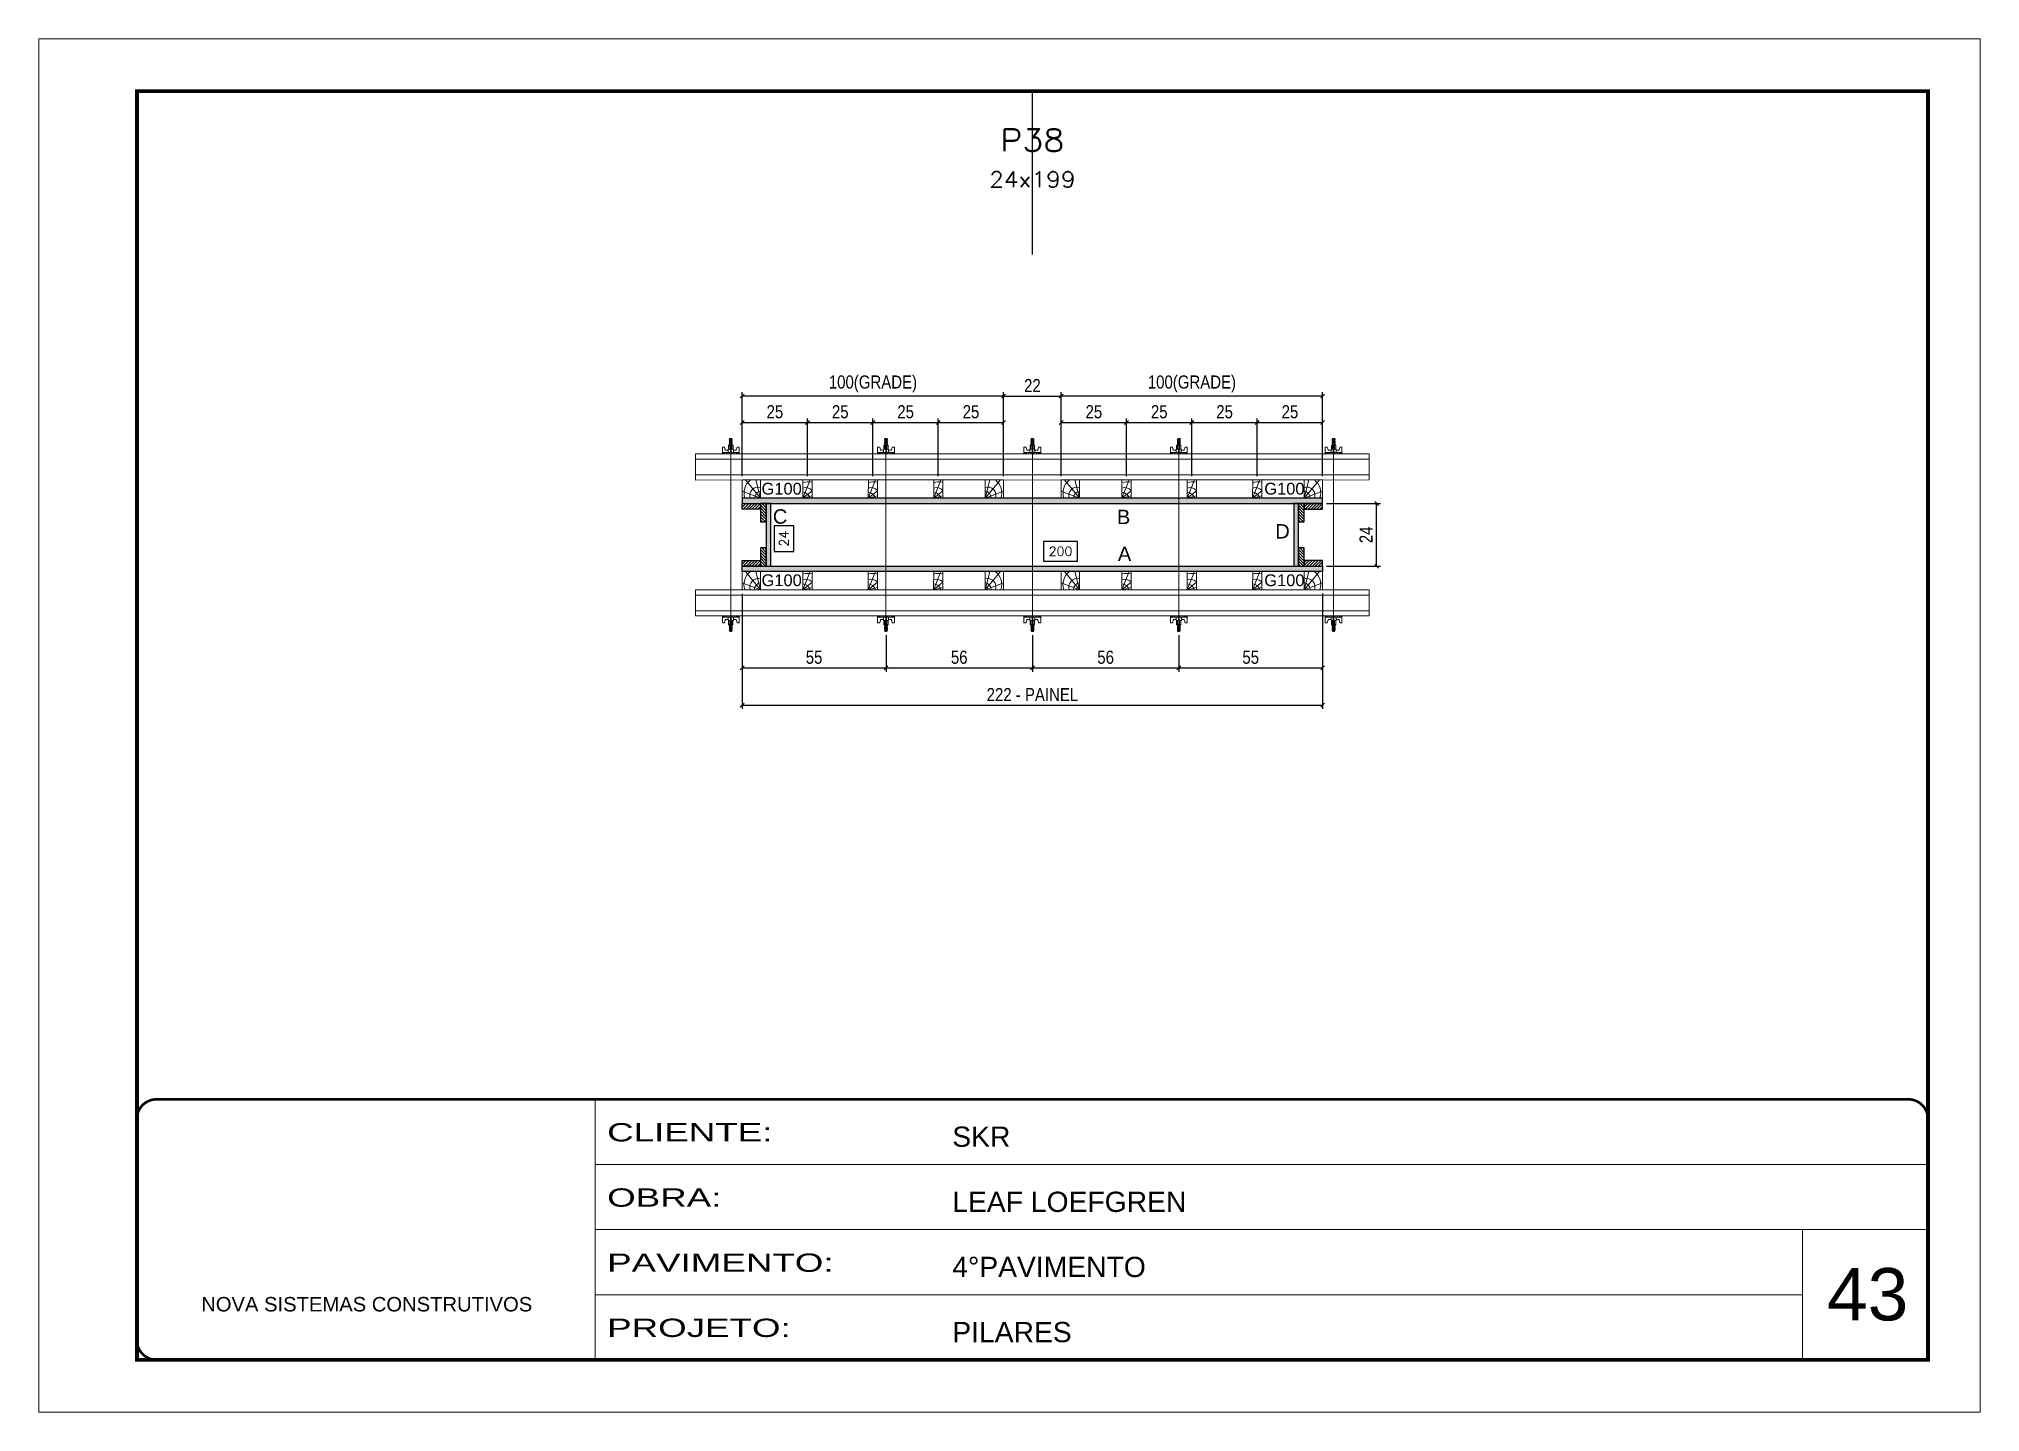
# Model space of a CAD drawing. Extents: x 14400 to 27878, y -21631 to 6985.
# Drawn here: x 17583 to 19068, y -5551 to -4501 of the extents above; entities that cross this region are included whole.
import ezdxf
from ezdxf.enums import TextEntityAlignment as Align

# ---------------------------------------------------------------- set-up
doc = ezdxf.new("R2010")
doc.units = 0
for name, pattern in [('CONTINUO', [0]), ('DASHED', [0.75, 0.5, -0.25]), ('HIDDEN', [0.375, 0.25, -0.125])]:
    doc.linetypes.add(name, pattern=pattern)
for name, color, linetype, lineweight in [('CARIMBO', 255, 'Continuous', 9), ('Folhas', 255, 'Continuous', 9), ('Hachura', 251, 'Continuous', 9), ('Madeira', 126, 'Continuous', 18), ('Perfil Metálico', 224, 'Continuous', 18), ('SARRAFO DE PRESSAO', 251, 'DASHED', 9), ('Texto Seção', 7, 'Continuous', 15)]:
    doc.layers.add(name, color=color, linetype=linetype, lineweight=lineweight)
for name, color, linetype in [('CHAPA', 1, 'Continuous'), ('COTA', 241, 'Continuous'), ('SARRAFO', 251, 'Continuous'), ('Texto de Titulo', 7, 'Continuous'), ('Texto Qtd Sarr', 242, 'Continuous'), ('TEXTO_GERAL', 7, 'Continuous')]:
    doc.layers.add(name, color=color, linetype=linetype)
doc.styles.add('ARIAL', font='arial.ttf')
doc.styles.add('COTA TECNICA 2X', font='techl___.ttf', dxfattribs={"height": 10})
doc.styles.add('ROMANS', font='romans.shx')
doc.styles.add('SANSSERIF', font='sas_____.pfb')
doc.styles.add('Tecnologia', font='')
doc.styles.get('Tecnologia').set_extended_font_data('Forgotten Futurist')
doc.dimstyles.new('SECAO PILAR', dxfattribs={"dimtxt": 10, "dimasz": 3, "dimexe": 3, "dimexo": 3, "dimgap": 3, "dimtad": 1, "dimdec": 1, "dimlfac": 0.5, "dimzin": 12, "dimdsep": 46, "dimtxsty": 'COTA TECNICA 2X', "dimblk1": 'OBLIQUE', "dimblk2": 'OBLIQUE', "dimsah": 1, "dimcen": 0.9, "dimclrd": 256, "dimclre": 256, "dimclrt": 256, "dimadec": 1, "dimazin": 3, "dimtfac": 1, "dimtdec": 1, "dimtmove": 0, "dimatfit": 3, "dimfxl": 1, "dimtolj": 1, "dimtzin": 12, "dimarcsym": 0})
doc.dimstyles.new('SECÇÃO 2', dxfattribs={"dimtxt": 7, "dimasz": 6, "dimexe": 0.18, "dimexo": 2, "dimgap": -4, "dimtad": 3, "dimdec": 1, "dimlfac": 0.5, "dimzin": 12, "dimdsep": 46, "dimtxsty": 'ROMANS', "dimblk": 'ARCHTICK', "dimcen": 0.09, "dimse1": 1, "dimse2": 1, "dimsd1": 1, "dimsd2": 1, "dimclrd": 180, "dimclre": 5, "dimclrt": 1, "dimadec": 0, "dimazin": 3, "dimtfac": 1, "dimtdec": 1, "dimtofl": 0, "dimtmove": 0, "dimatfit": 3, "dimldrblk": 'ARCHTICK', "dimfxl": 1, "dimtolj": 1, "dimtzin": 0, "dimarcsym": 0})

msp = doc.modelspace()

# ---------------------------------------------------------------- texts
at = {"layer": 'CARIMBO', "style": 'ARIAL'}
msp.add_text('43', height=40, dxfattribs=at).set_placement((18951.33, -5480.88))
at = {"layer": 'TEXTO_GERAL', "color": 0, "linetype": 'Continuous', "style": 'SANSSERIF'}
for p in [(18136.32, -4844.98), (18520.87, -4844.98), (18136.31, -4914.96), (18520.85, -4914.96)]:
    msp.add_text('G100', height=9, dxfattribs=at).set_placement(p, align=Align.MIDDLE_LEFT)
at = {"layer": 'TEXTO_GERAL', "style": 'ARIAL'}
for s, p in [('C', (18150.48, -4866.22)), ('B', (18413.23, -4866.53)), ('D', (18534.83, -4877.55)), ('A', (18413.98, -4894.76))]:
    msp.add_text(s, height=11, dxfattribs=at).set_placement(p, align=Align.MIDDLE_CENTER)

# ---------------------------------------------------------------- blocks, each defined once
blk = doc.blocks.new('9999999999')
at = {"color": 30, "linetype": 'CONTINUO'}
for p, q in [((98564.6, 34230.2), (98564.6, 34429.4)), ((98564.6, 34379.6), (99584, 34379.6)), ((98564.6, 34329.8), (99488, 34329.8)), ((99584, 34329.8), (99488, 34329.8)), ((99488, 34329.8), (99488, 34230.2)), ((98564.6, 34280), (99488, 34280))]:
    blk.add_line(p, q, dxfattribs=at)
at = {"color": 30, "linetype": 'CONTINUO', "const_width": 2}
blk.add_lwpolyline([(99584, 34230.2), (99584, 34414.4, 0.414214), (99569, 34429.4), (98229, 34429.4, 0.414214), (98214, 34414.4), (98214, 34245.2, 0.414214), (98229, 34230.2), (99584, 34230.2)], format="xyb", dxfattribs=at)
at = {"layer": 'Folhas'}
blk.add_lwpolyline([(98139, 34190.2), (99624, 34190.2), (99624, 35240.2), (98139, 35240.2)], close=True, dxfattribs=at)
at = {"layer": 'Folhas', "color": 30, "const_width": 3}
blk.add_lwpolyline([(98214, 34230.2), (99584, 34230.2), (99584, 35200.2), (98214, 35200.2)], close=True, dxfattribs=at)
at = {"color": 7, "linetype": 'Continuous', "ltscale": 5, "style": 'ARIAL'}
for s, height, p in [('SKR', 15.48, (98837.7, 34393.1)), ('LEAF LOEFGREN', 15.483, (98837.7, 34343.3)), ('4°PAVIMENTO', 15.483, (98837.7, 34293.5)), ('NOVA SISTEMAS CONSTRUTIVOS', 11.059, (98263.2, 34267.2)), ('PILARES', 15.48, (98837.7, 34243.7))]:
    blk.add_text(s, height=height, dxfattribs=at).set_placement(p)
at = {"layer": 'Folhas', "color": 7, "style": 'Tecnologia', "width": 1.5}
for s, p in [('CLIENTE:', (98573.7, 34397.2)), ('OBRA:', (98573.7, 34347.3)), ('PAVIMENTO:', (98573.7, 34297.5)), ('PROJETO:', (98573.7, 34247.7))]:
    blk.add_text(s, height=14, dxfattribs=at).set_placement(p)
blk = doc.blocks.new('*D1997')
at = {"layer": 'COTA', "color": 180, "lineweight": -2, "transparency": 16777216}
for p, q in [((18160.9, -4873.4), (18145.9, -4873.4)), ((18145.9, -4873.4), (18145.9, -4893)), ((18160.9, -4893), (18160.9, -4873.4)), ((18145.9, -4893), (18160.9, -4893))]:
    blk.add_line(p, q, dxfattribs=at)
at = {"layer": 'Defpoints', "color": 0, "transparency": 16777216}
for p in [(18160.8, -4856.3), (18160.8, -4904.3), (18164.9, -4904.3)]:
    blk.add_point(p, dxfattribs=at)
at = {"layer": 'COTA', "color": 1, "transparency": 16777216, "insert": (18153.4, -4883.2), "char_height": 7, "attachment_point": 5, "rotation": 90, "style": 'ROMANS'}
blk.add_mtext('\\A1;24', dxfattribs=at)
blk = doc.blocks.new('_ArchTick')
at = {"color": 0, "linetype": 'ByBlock', "const_width": 0.15}
blk.add_lwpolyline([(-0.5, -0.5), (0.5, 0.5)], dxfattribs=at)
blk = doc.blocks.new('*D1998')
at = {"layer": 'COTA', "color": 180, "lineweight": -2, "transparency": 16777216}
for p, q in [((18378, -4885.3), (18352, -4885.3)), ((18352, -4885.3), (18352, -4900.3)), ((18378, -4900.3), (18378, -4885.3)), ((18352, -4900.3), (18378, -4900.3))]:
    blk.add_line(p, q, dxfattribs=at)
at = {"layer": 'Defpoints', "color": 0, "transparency": 16777216}
for p in [(18143.5, -4904.3), (18543.5, -4904.3), (18543.5, -4904.3)]:
    blk.add_point(p, dxfattribs=at)
at = {"layer": 'COTA', "color": 1, "transparency": 16777216, "insert": (18365, -4892.8), "char_height": 7, "attachment_point": 5, "style": 'ROMANS'}
blk.add_mtext('\\A1;200', dxfattribs=at)
blk = doc.blocks.new('_Oblique')
at = {"color": 0, "linetype": 'ByBlock', "lineweight": -2}
blk.add_line((-0.5, -0.5), (0.5, 0.5), dxfattribs=at)
blk = doc.blocks.new('*D1999')
at = {"layer": 'COTA', "lineweight": -2, "transparency": 16777216}
for p, q in [((18121.5, -4925.3), (18121.5, -5013.4)), ((18565.5, -4925.2), (18565.5, -5013.4)), ((18121.5, -5010.4), (18565.5, -5010.4))]:
    blk.add_line(p, q, dxfattribs=at)
at = {"layer": 'Defpoints', "color": 0, "transparency": 16777216}
for p in [(18121.5, -4922.3), (18565.5, -4922.2), (18565.5, -5010.4)]:
    blk.add_point(p, dxfattribs=at)
at = {"layer": 'COTA', "lineweight": -2, "transparency": 16777216, "xscale": 3, "yscale": 3, "zscale": 3, "rotation": 180}
blk.add_blockref('_Oblique', (18121.5, -5010.4), dxfattribs=at)
at = {"layer": 'COTA', "lineweight": -2, "transparency": 16777216, "xscale": 3, "yscale": 3, "zscale": 3}
blk.add_blockref('_Oblique', (18565.5, -5010.4), dxfattribs=at)
at = {"layer": 'COTA', "transparency": 16777216, "insert": (18343.5, -5002.4), "char_height": 10, "attachment_point": 5, "style": 'COTA TECNICA 2X'}
blk.add_mtext('\\A1;222 - PAINEL', dxfattribs=at)
blk = doc.blocks.new('*D2000')
at = {"layer": 'COTA', "lineweight": -2, "transparency": 16777216}
for p, q in [((18121.5, -4925.3), (18121.5, -4985)), ((18231.5, -4957), (18231.5, -4985)), ((18121.5, -4982), (18231.5, -4982))]:
    blk.add_line(p, q, dxfattribs=at)
at = {"layer": 'Defpoints', "color": 0, "transparency": 16777216}
for p in [(18121.5, -4922.3), (18231.5, -4954), (18231.5, -4982)]:
    blk.add_point(p, dxfattribs=at)
at = {"layer": 'COTA', "lineweight": -2, "transparency": 16777216, "xscale": 3, "yscale": 3, "zscale": 3, "rotation": 180}
blk.add_blockref('_Oblique', (18121.5, -4982), dxfattribs=at)
at = {"layer": 'COTA', "lineweight": -2, "transparency": 16777216, "xscale": 3, "yscale": 3, "zscale": 3}
blk.add_blockref('_Oblique', (18231.5, -4982), dxfattribs=at)
at = {"layer": 'COTA', "transparency": 16777216, "insert": (18176.5, -4973.9), "char_height": 10, "attachment_point": 5, "style": 'COTA TECNICA 2X'}
blk.add_mtext('\\A1;55', dxfattribs=at)
blk = doc.blocks.new('*D2001')
at = {"layer": 'COTA', "lineweight": -2, "transparency": 16777216}
for p, q in [((18565.5, -4925.3), (18565.5, -4985)), ((18455.5, -4957), (18455.5, -4985)), ((18455.5, -4982), (18565.5, -4982))]:
    blk.add_line(p, q, dxfattribs=at)
at = {"layer": 'Defpoints', "color": 0, "transparency": 16777216}
for p in [(18565.5, -4922.3), (18455.5, -4954), (18565.5, -4982)]:
    blk.add_point(p, dxfattribs=at)
at = {"layer": 'COTA', "lineweight": -2, "transparency": 16777216, "xscale": 3, "yscale": 3, "zscale": 3, "rotation": 180}
blk.add_blockref('_Oblique', (18455.5, -4982), dxfattribs=at)
at = {"layer": 'COTA', "lineweight": -2, "transparency": 16777216, "xscale": 3, "yscale": 3, "zscale": 3}
blk.add_blockref('_Oblique', (18565.5, -4982), dxfattribs=at)
at = {"layer": 'COTA', "transparency": 16777216, "insert": (18510.5, -4973.9), "char_height": 10, "attachment_point": 5, "style": 'COTA TECNICA 2X'}
blk.add_mtext('\\A1;55', dxfattribs=at)
blk = doc.blocks.new('C')
at = {"layer": 'Hachura', "color": 0}
for p, q in [((0, 3.22), (0, -3.22)), ((0.45, 3.22), (0, 3.22)), ((0.46, 3.16), (0, 3.16)), ((0.46, 3.05), (0, 3.05)), ((0.46, 2.88), (0, 2.88)), ((0, 2.75), (0, -1.16)), ((0.46, 2.65), (0, 2.65)), ((0.46, 2.23), (0, 2.23)), ((0.46, 1.51), (0, 1.51)), ((0.39, 0.49), (0.17, 0.49)), ((0.45, -3.23), (0.45, 3.22)), ((0.45, 3.22), (2.58, 3.22)), ((1.74, 0.97), (0.45, 0.97)), ((1.45, 0.1), (0.45, 0.1)), ((1.35, 1.94), (1.35, 0.96)), ((2.58, 2.39), (1.47, 2.09)), ((1.74, -0.97), (1.74, 0.97)), ((1.74, 0.97), (1.74, 0.84)), ((1.74, 0.97), (1.74, 0.84)), ((1.74, 0.84), (3.35, 0.84)), ((3.35, 0.45), (1.74, 0.45)), ((2.58, 3.22), (2.58, 2.39)), ((3.32, 0.84), (3.32, -0.84)), ((3.35, 0.84), (3.35, -0.84)), ((3.68, 0.45), (3.35, 0.45)), ((3.84, -0.52), (3.35, 0.45)), ((3.35, 0.06), (3.67, -0.57)), ((3.68, 0.45), (4.16, -0.52)), ((3.72, 0.5), (4.25, -0.57)), ((4.37, -0.55), (3.83, 0.53)), ((4.15, 0.45), (3.93, 0.45)), ((4.42, -0.52), (3.93, 0.45)), ((4.15, 0.45), (4.26, 0.45)), ((4.26, 0.45), (4.74, -0.52)), ((4.3, 0.5), (4.83, -0.57)), ((4.95, -0.55), (4.41, 0.53)), ((4.51, 0.45), (4.84, 0.45)), ((5, -0.52), (4.51, 0.45)), ((4.84, 0.45), (5.32, -0.52)), ((4.88, 0.5), (5.41, -0.57)), ((5.53, -0.55), (4.99, 0.53)), ((5.58, -0.52), (5.09, 0.45)), ((5.42, 0.45), (5.09, 0.45)), ((5.58, -0.52), (5.09, 0.45)), ((5.42, 0.45), (5.74, -0.19)), ((5.46, 0.5), (5.74, -0.07)), ((5.74, 0.19), (5.57, 0.53)), ((5.74, 0.32), (5.68, 0.45)), ((5.68, 0.45), (5.74, 0.45)), ((5.74, 0.45), (5.9, 0.29)), ((5.74, 0.45), (5.74, -0.52)), ((5.9, -0.36), (5.9, 0.29)), ((0.45, 0), (0, 0)), ((0.46, -1.52), (0, -1.52)), ((0.46, -2.23), (0, -2.23)), ((0.46, -2.65), (0, -2.65)), ((0.46, -2.88), (0, -2.88)), ((0.46, -3.05), (0, -3.05)), ((0.46, -3.16), (0, -3.16)), ((0, -3.22), (2.57, -3.22)), ((0.08, -0.48), (0.29, -0.48)), ((0.29, -0.48), (0.4, -0.48)), ((0.45, 0), (0.45, -0.97)), ((0.45, -0.16), (1.45, -0.16)), ((0.45, -0.65), (0.45, -0.32)), ((0.45, -3.23), (0.45, -0.65)), ((0.45, -0.97), (1.74, -0.97)), ((1.35, -1.94), (1.35, -0.97)), ((2.58, -2.39), (1.47, -2.1)), ((3.35, -0.32), (1.74, -0.32)), ((3.35, -0.84), (1.74, -0.84)), ((2.58, -3.23), (2.58, -2.39)), ((3.35, -0.07), (3.58, -0.52)), ((3.35, -0.52), (3.58, -0.52)), ((3.84, -0.52), (4.16, -0.52)), ((4.42, -0.52), (4.74, -0.52)), ((4.63, -0.52), (4.74, -0.52)), ((5, -0.52), (5.32, -0.52)), ((5.58, -0.52), (5.74, -0.52)), ((5.74, -0.52), (5.9, -0.36)), ((5.74, -0.52), (5.74, -0.52))]:
    blk.add_line(p, q, dxfattribs=at)
for centre, radius, start, end in [((1.52, 1.94), 0.161, 104.74356, 180), ((1.44, -0.03), 0.129, 272.69497, 87.30503), ((3.81, 0.39), 0.143, 25.56881, 154.43119), ((4.39, 0.39), 0.143, 25.56881, 154.43119), ((4.97, 0.39), 0.143, 25.56881, 154.43119), ((5.55, 0.39), 0.143, 25.56881, 154.43119), ((0.17, -0.37), 0.174, 221.74404, 317.85924), ((1.52, -1.94), 0.161, 180, 255.25644), ((3.71, -0.4), 0.174, 222.14076, 318.25596), ((4.29, -0.4), 0.174, 222.14076, 318.25596), ((4.87, -0.4), 0.174, 222.14076, 318.25596), ((5.45, -0.4), 0.174, 222.14076, 318.25596), ((5.61, -0.4), 0.174, 317.85924, 318.25596)]:
    blk.add_arc(centre, radius, start, end, dxfattribs=at)
blk = doc.blocks.new('*D2002')
at = {"layer": 'COTA', "lineweight": -2, "transparency": 16777216}
for p, q in [((18343.5, -4957), (18343.5, -4985)), ((18455.5, -4957), (18455.5, -4985)), ((18343.5, -4982), (18455.5, -4982))]:
    blk.add_line(p, q, dxfattribs=at)
at = {"layer": 'Defpoints', "color": 0, "transparency": 16777216}
for p in [(18343.5, -4954), (18455.5, -4954), (18455.5, -4982)]:
    blk.add_point(p, dxfattribs=at)
at = {"layer": 'COTA', "lineweight": -2, "transparency": 16777216, "xscale": 3, "yscale": 3, "zscale": 3, "rotation": 180}
blk.add_blockref('_Oblique', (18343.5, -4982), dxfattribs=at)
at = {"layer": 'COTA', "lineweight": -2, "transparency": 16777216, "xscale": 3, "yscale": 3, "zscale": 3}
blk.add_blockref('_Oblique', (18455.5, -4982), dxfattribs=at)
at = {"layer": 'COTA', "transparency": 16777216, "insert": (18399.5, -4973.9), "char_height": 10, "attachment_point": 5, "style": 'COTA TECNICA 2X'}
blk.add_mtext('\\A1;56', dxfattribs=at)
blk = doc.blocks.new('*D2003')
at = {"layer": 'COTA', "lineweight": -2, "transparency": 16777216}
for p, q in [((18568.5, -4856.3), (18609.8, -4856.3)), ((18606.8, -4904.3), (18606.8, -4856.3)), ((18568.5, -4904.3), (18609.8, -4904.3))]:
    blk.add_line(p, q, dxfattribs=at)
at = {"layer": 'Defpoints', "color": 0, "transparency": 16777216}
for p in [(18565.5, -4856.3), (18606.8, -4856.3), (18565.5, -4904.3)]:
    blk.add_point(p, dxfattribs=at)
at = {"layer": 'COTA', "lineweight": -2, "transparency": 16777216, "xscale": 3, "yscale": 3, "zscale": 3}
for p, rotation in [((18606.8, -4856.3), 90), ((18606.8, -4904.3), 270)]:
    blk.add_blockref('_Oblique', p, dxfattribs=dict(at, rotation=rotation))
at = {"layer": 'COTA', "transparency": 16777216, "insert": (18598.7, -4880.3), "char_height": 10, "attachment_point": 5, "rotation": 90, "style": 'COTA TECNICA 2X'}
blk.add_mtext('\\A1;24', dxfattribs=at)
blk = doc.blocks.new('*D2004')
at = {"layer": 'COTA', "lineweight": -2, "transparency": 16777216}
for p, q in [((18231.5, -4957), (18231.5, -4985)), ((18343.5, -4957), (18343.5, -4985)), ((18231.5, -4982), (18343.5, -4982))]:
    blk.add_line(p, q, dxfattribs=at)
at = {"layer": 'Defpoints', "color": 0, "transparency": 16777216}
for p in [(18231.5, -4954), (18343.5, -4954), (18343.5, -4982)]:
    blk.add_point(p, dxfattribs=at)
at = {"layer": 'COTA', "lineweight": -2, "transparency": 16777216, "xscale": 3, "yscale": 3, "zscale": 3, "rotation": 180}
blk.add_blockref('_Oblique', (18231.5, -4982), dxfattribs=at)
at = {"layer": 'COTA', "lineweight": -2, "transparency": 16777216, "xscale": 3, "yscale": 3, "zscale": 3}
blk.add_blockref('_Oblique', (18343.5, -4982), dxfattribs=at)
at = {"layer": 'COTA', "transparency": 16777216, "insert": (18287.5, -4973.9), "char_height": 10, "attachment_point": 5, "style": 'COTA TECNICA 2X'}
blk.add_mtext('\\A1;56', dxfattribs=at)
blk = doc.blocks.new('PONTALETE')
at = {"layer": 'Madeira'}
for q in [(2.71, 7), (7, 5.76), (7, 1.74)]:
    blk.add_line((0, 0), q, dxfattribs=at)
blk.add_lwpolyline([(0, 0), (7, 0), (7, 7), (0, 7)], close=True, dxfattribs=at)
for centre, radius, start, end in [((2.04, 0.06), 6.23, 37.28179, 109.09128), ((1.09, 0.9), 3.19, 343.60304, 109.98471), ((-0.21, -0.78), 3.09, 14.63219, 86.0383)]:
    blk.add_arc(centre, radius, start, end, dxfattribs=at)
blk = doc.blocks.new('MEIO PONTALETE')
at = {"layer": 'Madeira'}
for q in [(2.71, 7), (3.5, 2.88), (3.5, 0.87)]:
    blk.add_line((0, 0), q, dxfattribs=at)
blk.add_lwpolyline([(0, 0), (3.5, 0), (3.5, 7), (0, 7)], close=True, dxfattribs=at)
for centre, radius, start, end in [((2.04, 0.06), 6.23, 76.44987, 109.09128), ((1.09, 0.9), 3.19, 40.90626, 109.98471), ((-0.21, -0.78), 3.09, 14.63219, 86.0383)]:
    blk.add_arc(centre, radius, start, end, dxfattribs=at)
blk = doc.blocks.new('*D2005')
at = {"layer": 'COTA', "lineweight": -2, "transparency": 16777216}
for p, q in [((18365.5, -4835.3), (18365.5, -4791.3)), ((18365.5, -4794.3), (18415.5, -4794.3)), ((18415.5, -4835.3), (18415.5, -4791.3))]:
    blk.add_line(p, q, dxfattribs=at)
at = {"layer": 'Defpoints', "color": 0, "transparency": 16777216}
for p in [(18415.5, -4794.3), (18365.5, -4838.3), (18415.5, -4838.3)]:
    blk.add_point(p, dxfattribs=at)
at = {"layer": 'COTA', "lineweight": -2, "transparency": 16777216, "xscale": 3, "yscale": 3, "zscale": 3, "rotation": 180}
blk.add_blockref('_Oblique', (18365.5, -4794.3), dxfattribs=at)
at = {"layer": 'COTA', "lineweight": -2, "transparency": 16777216, "xscale": 3, "yscale": 3, "zscale": 3}
blk.add_blockref('_Oblique', (18415.5, -4794.3), dxfattribs=at)
at = {"layer": 'COTA', "transparency": 16777216, "insert": (18390.5, -4786.2), "char_height": 10, "attachment_point": 5, "style": 'COTA TECNICA 2X'}
blk.add_mtext('\\A1;25', dxfattribs=at)
blk = doc.blocks.new('*D2006')
at = {"layer": 'COTA', "lineweight": -2, "transparency": 16777216}
for p, q in [((18365.5, -4835.3), (18365.5, -4771.1)), ((18565.5, -4774.1), (18365.5, -4774.1)), ((18565.5, -4835.3), (18565.5, -4771.1))]:
    blk.add_line(p, q, dxfattribs=at)
at = {"layer": 'Defpoints', "color": 0, "transparency": 16777216}
for p in [(18365.5, -4774.1), (18365.5, -4838.3), (18565.5, -4838.3)]:
    blk.add_point(p, dxfattribs=at)
at = {"layer": 'COTA', "lineweight": -2, "transparency": 16777216, "xscale": 3, "yscale": 3, "zscale": 3, "rotation": 180}
blk.add_blockref('_Oblique', (18365.5, -4774.1), dxfattribs=at)
at = {"layer": 'COTA', "lineweight": -2, "transparency": 16777216, "xscale": 3, "yscale": 3, "zscale": 3}
blk.add_blockref('_Oblique', (18565.5, -4774.1), dxfattribs=at)
at = {"layer": 'COTA', "transparency": 16777216, "insert": (18465.5, -4764.9), "char_height": 10, "attachment_point": 5, "style": 'COTA TECNICA 2X'}
blk.add_mtext('\\A1;100(GRADE)', dxfattribs=at)
blk = doc.blocks.new('*D2007')
at = {"layer": 'COTA', "lineweight": -2, "transparency": 16777216}
for p, q in [((18415.5, -4835.3), (18415.5, -4791.3)), ((18415.5, -4794.3), (18465.5, -4794.3)), ((18465.5, -4835.3), (18465.5, -4791.3))]:
    blk.add_line(p, q, dxfattribs=at)
at = {"layer": 'Defpoints', "color": 0, "transparency": 16777216}
for p in [(18465.5, -4794.3), (18415.5, -4838.3), (18465.5, -4838.3)]:
    blk.add_point(p, dxfattribs=at)
at = {"layer": 'COTA', "lineweight": -2, "transparency": 16777216, "xscale": 3, "yscale": 3, "zscale": 3, "rotation": 180}
blk.add_blockref('_Oblique', (18415.5, -4794.3), dxfattribs=at)
at = {"layer": 'COTA', "lineweight": -2, "transparency": 16777216, "xscale": 3, "yscale": 3, "zscale": 3}
blk.add_blockref('_Oblique', (18465.5, -4794.3), dxfattribs=at)
at = {"layer": 'COTA', "transparency": 16777216, "insert": (18440.5, -4786.2), "char_height": 10, "attachment_point": 5, "style": 'COTA TECNICA 2X'}
blk.add_mtext('\\A1;25', dxfattribs=at)
blk = doc.blocks.new('*D2008')
at = {"layer": 'COTA', "lineweight": -2, "transparency": 16777216}
for p, q in [((18465.5, -4835.3), (18465.5, -4791.3)), ((18465.5, -4794.3), (18515.5, -4794.3)), ((18515.5, -4835.3), (18515.5, -4791.3))]:
    blk.add_line(p, q, dxfattribs=at)
at = {"layer": 'Defpoints', "color": 0, "transparency": 16777216}
for p in [(18515.5, -4794.3), (18465.5, -4838.3), (18515.5, -4838.3)]:
    blk.add_point(p, dxfattribs=at)
at = {"layer": 'COTA', "lineweight": -2, "transparency": 16777216, "xscale": 3, "yscale": 3, "zscale": 3, "rotation": 180}
blk.add_blockref('_Oblique', (18465.5, -4794.3), dxfattribs=at)
at = {"layer": 'COTA', "lineweight": -2, "transparency": 16777216, "xscale": 3, "yscale": 3, "zscale": 3}
blk.add_blockref('_Oblique', (18515.5, -4794.3), dxfattribs=at)
at = {"layer": 'COTA', "transparency": 16777216, "insert": (18490.5, -4786.2), "char_height": 10, "attachment_point": 5, "style": 'COTA TECNICA 2X'}
blk.add_mtext('\\A1;25', dxfattribs=at)
blk = doc.blocks.new('*D2009')
at = {"layer": 'COTA', "lineweight": -2, "transparency": 16777216}
for p, q in [((18515.5, -4835.3), (18515.5, -4791.3)), ((18515.5, -4794.3), (18565.5, -4794.3)), ((18565.5, -4835.3), (18565.5, -4791.3))]:
    blk.add_line(p, q, dxfattribs=at)
at = {"layer": 'Defpoints', "color": 0, "transparency": 16777216}
for p in [(18565.5, -4794.3), (18515.5, -4838.3), (18565.5, -4838.3)]:
    blk.add_point(p, dxfattribs=at)
at = {"layer": 'COTA', "lineweight": -2, "transparency": 16777216, "xscale": 3, "yscale": 3, "zscale": 3, "rotation": 180}
blk.add_blockref('_Oblique', (18515.5, -4794.3), dxfattribs=at)
at = {"layer": 'COTA', "lineweight": -2, "transparency": 16777216, "xscale": 3, "yscale": 3, "zscale": 3}
blk.add_blockref('_Oblique', (18565.5, -4794.3), dxfattribs=at)
at = {"layer": 'COTA', "transparency": 16777216, "insert": (18540.5, -4786.2), "char_height": 10, "attachment_point": 5, "style": 'COTA TECNICA 2X'}
blk.add_mtext('\\A1;25', dxfattribs=at)
blk = doc.blocks.new('*D2010')
at = {"layer": 'COTA', "lineweight": -2, "transparency": 16777216}
for p, q in [((18121.5, -4835.3), (18121.5, -4791.3)), ((18121.5, -4794.3), (18171.5, -4794.3)), ((18171.5, -4835.3), (18171.5, -4791.3))]:
    blk.add_line(p, q, dxfattribs=at)
at = {"layer": 'Defpoints', "color": 0, "transparency": 16777216}
for p in [(18171.5, -4794.3), (18121.5, -4838.3), (18171.5, -4838.3)]:
    blk.add_point(p, dxfattribs=at)
at = {"layer": 'COTA', "lineweight": -2, "transparency": 16777216, "xscale": 3, "yscale": 3, "zscale": 3, "rotation": 180}
blk.add_blockref('_Oblique', (18121.5, -4794.3), dxfattribs=at)
at = {"layer": 'COTA', "lineweight": -2, "transparency": 16777216, "xscale": 3, "yscale": 3, "zscale": 3}
blk.add_blockref('_Oblique', (18171.5, -4794.3), dxfattribs=at)
at = {"layer": 'COTA', "transparency": 16777216, "insert": (18146.5, -4786.2), "char_height": 10, "attachment_point": 5, "style": 'COTA TECNICA 2X'}
blk.add_mtext('\\A1;25', dxfattribs=at)
blk = doc.blocks.new('*D2011')
at = {"layer": 'COTA', "lineweight": -2, "transparency": 16777216}
for p, q in [((18121.5, -4835.3), (18121.5, -4771.1)), ((18321.5, -4774.1), (18121.5, -4774.1)), ((18321.5, -4835.3), (18321.5, -4771.1))]:
    blk.add_line(p, q, dxfattribs=at)
at = {"layer": 'Defpoints', "color": 0, "transparency": 16777216}
for p in [(18121.5, -4774.1), (18121.5, -4838.3), (18321.5, -4838.3)]:
    blk.add_point(p, dxfattribs=at)
at = {"layer": 'COTA', "lineweight": -2, "transparency": 16777216, "xscale": 3, "yscale": 3, "zscale": 3, "rotation": 180}
blk.add_blockref('_Oblique', (18121.5, -4774.1), dxfattribs=at)
at = {"layer": 'COTA', "lineweight": -2, "transparency": 16777216, "xscale": 3, "yscale": 3, "zscale": 3}
blk.add_blockref('_Oblique', (18321.5, -4774.1), dxfattribs=at)
at = {"layer": 'COTA', "transparency": 16777216, "insert": (18221.5, -4764.9), "char_height": 10, "attachment_point": 5, "style": 'COTA TECNICA 2X'}
blk.add_mtext('\\A1;100(GRADE)', dxfattribs=at)
blk = doc.blocks.new('*D2012')
at = {"layer": 'COTA', "lineweight": -2, "transparency": 16777216}
for p, q in [((18171.5, -4835.3), (18171.5, -4791.3)), ((18171.5, -4794.3), (18221.5, -4794.3)), ((18221.5, -4835.3), (18221.5, -4791.3))]:
    blk.add_line(p, q, dxfattribs=at)
at = {"layer": 'Defpoints', "color": 0, "transparency": 16777216}
for p in [(18221.5, -4794.3), (18171.5, -4838.3), (18221.5, -4838.3)]:
    blk.add_point(p, dxfattribs=at)
at = {"layer": 'COTA', "lineweight": -2, "transparency": 16777216, "xscale": 3, "yscale": 3, "zscale": 3, "rotation": 180}
blk.add_blockref('_Oblique', (18171.5, -4794.3), dxfattribs=at)
at = {"layer": 'COTA', "lineweight": -2, "transparency": 16777216, "xscale": 3, "yscale": 3, "zscale": 3}
blk.add_blockref('_Oblique', (18221.5, -4794.3), dxfattribs=at)
at = {"layer": 'COTA', "transparency": 16777216, "insert": (18196.5, -4786.2), "char_height": 10, "attachment_point": 5, "style": 'COTA TECNICA 2X'}
blk.add_mtext('\\A1;25', dxfattribs=at)
blk = doc.blocks.new('*D1994')
at = {"layer": 'COTA', "lineweight": -2, "transparency": 16777216}
for p, q in [((18221.5, -4835.3), (18221.5, -4791.3)), ((18221.5, -4794.3), (18271.5, -4794.3)), ((18271.5, -4835.3), (18271.5, -4791.3))]:
    blk.add_line(p, q, dxfattribs=at)
at = {"layer": 'Defpoints', "color": 0, "transparency": 16777216}
for p in [(18271.5, -4794.3), (18221.5, -4838.3), (18271.5, -4838.3)]:
    blk.add_point(p, dxfattribs=at)
at = {"layer": 'COTA', "lineweight": -2, "transparency": 16777216, "xscale": 3, "yscale": 3, "zscale": 3, "rotation": 180}
blk.add_blockref('_Oblique', (18221.5, -4794.3), dxfattribs=at)
at = {"layer": 'COTA', "lineweight": -2, "transparency": 16777216, "xscale": 3, "yscale": 3, "zscale": 3}
blk.add_blockref('_Oblique', (18271.5, -4794.3), dxfattribs=at)
at = {"layer": 'COTA', "transparency": 16777216, "insert": (18246.5, -4786.2), "char_height": 10, "attachment_point": 5, "style": 'COTA TECNICA 2X'}
blk.add_mtext('\\A1;25', dxfattribs=at)
blk = doc.blocks.new('*D1995')
at = {"layer": 'COTA', "lineweight": -2, "transparency": 16777216}
for p, q in [((18271.5, -4835.3), (18271.5, -4791.3)), ((18271.5, -4794.3), (18321.5, -4794.3)), ((18321.5, -4835.3), (18321.5, -4791.3))]:
    blk.add_line(p, q, dxfattribs=at)
at = {"layer": 'Defpoints', "color": 0, "transparency": 16777216}
for p in [(18321.5, -4794.3), (18271.5, -4838.3), (18321.5, -4838.3)]:
    blk.add_point(p, dxfattribs=at)
at = {"layer": 'COTA', "lineweight": -2, "transparency": 16777216, "xscale": 3, "yscale": 3, "zscale": 3, "rotation": 180}
blk.add_blockref('_Oblique', (18271.5, -4794.3), dxfattribs=at)
at = {"layer": 'COTA', "lineweight": -2, "transparency": 16777216, "xscale": 3, "yscale": 3, "zscale": 3}
blk.add_blockref('_Oblique', (18321.5, -4794.3), dxfattribs=at)
at = {"layer": 'COTA', "transparency": 16777216, "insert": (18296.5, -4786.2), "char_height": 10, "attachment_point": 5, "style": 'COTA TECNICA 2X'}
blk.add_mtext('\\A1;25', dxfattribs=at)
blk = doc.blocks.new('*D1996')
at = {"layer": 'COTA', "lineweight": -2, "transparency": 16777216}
for p, q in [((18321.5, -4835.3), (18321.5, -4771.1)), ((18321.5, -4774.1), (18365.5, -4774.1)), ((18365.5, -4835.3), (18365.5, -4771.1))]:
    blk.add_line(p, q, dxfattribs=at)
at = {"layer": 'Defpoints', "color": 0, "transparency": 16777216}
for p in [(18365.5, -4774.1), (18321.5, -4838.3), (18365.5, -4838.3)]:
    blk.add_point(p, dxfattribs=at)
at = {"layer": 'COTA', "lineweight": -2, "transparency": 16777216, "xscale": 3, "yscale": 3, "zscale": 3, "rotation": 180}
blk.add_blockref('_Oblique', (18321.5, -4774.1), dxfattribs=at)
at = {"layer": 'COTA', "lineweight": -2, "transparency": 16777216, "xscale": 3, "yscale": 3, "zscale": 3}
blk.add_blockref('_Oblique', (18365.5, -4774.1), dxfattribs=at)
at = {"layer": 'COTA', "transparency": 16777216, "insert": (18343.5, -4766.1), "char_height": 10, "attachment_point": 5, "style": 'COTA TECNICA 2X'}
blk.add_mtext('\\A1;22', dxfattribs=at)
blk = doc.blocks.new('titulo1')
at = {"layer": 'Defpoints', "color": 252, "linetype": 'HIDDEN', "ltscale": 2}
blk.add_line((0, 0), (0, 125), dxfattribs=at)
at = {"layer": 'Defpoints', "style": 'ROMANS', "oblique": 15}
blk.add_attdef('FOLHA', text='', height=10, dxfattribs=at).set_placement((0, 15.6), align=Align.MIDDLE_CENTER)
at = {"layer": 'Texto Qtd Sarr', "color": 3, "style": 'ROMANS', "oblique": 15}
for tag, height, p in [('TITULO', 17, (0, 71.4)), ('SEÇÃO', 12, (0, 41.5))]:
    blk.add_attdef(tag, text='', height=height, dxfattribs=at).set_placement(p, align=Align.MIDDLE_CENTER)

# ---------------------------------------------------------------- dimensions: what is measured, and where the dimension line sits
at = {"layer": 'COTA'}
for base, p1, p2, text, picture, middle in [((18121.48, -4774.14), (18321.48, -4838.29), (18121.48, -4838.26), '<>(GRADE)', '*D2011', (18221.48, -4764.92)), ((18365.49, -4774.14), (18565.48, -4838.29), (18365.49, -4838.26), '<>(GRADE)', '*D2006', (18465.49, -4764.92)), ((18565.47, -5010.44), (18121.47, -4922.27), (18565.47, -4922.23), '<> - PAINEL', '*D1999', (18343.47, -5002.36))]:
    dim = msp.add_linear_dim(base=base, p1=p1, p2=p2, text=text, dimstyle='SECAO PILAR', dxfattribs=at)
    dim.commit()
    dim.dimension.update_dxf_attribs({"geometry": picture, "text_midpoint": middle})
for base, p1, p2, picture, middle in [((18365.49, -4774.14), (18321.48, -4838.31), (18365.49, -4838.26), '*D1996', (18343.48, -4766.14)), ((18171.48, -4794.34), (18121.48, -4838.26), (18171.48, -4838.28), '*D2010', (18146.48, -4786.23)), ((18221.48, -4794.34), (18171.48, -4838.28), (18221.48, -4838.28), '*D2012', (18196.48, -4786.23)), ((18271.48, -4794.34), (18221.48, -4838.28), (18271.48, -4838.28), '*D1994', (18246.48, -4786.23)), ((18321.48, -4794.34), (18271.48, -4838.28), (18321.48, -4838.28), '*D1995', (18296.48, -4786.23)), ((18415.49, -4794.34), (18365.49, -4838.26), (18415.49, -4838.28), '*D2005', (18390.49, -4786.23)), ((18465.49, -4794.34), (18415.49, -4838.28), (18465.49, -4838.28), '*D2007', (18440.49, -4786.23)), ((18515.49, -4794.34), (18465.49, -4838.28), (18515.49, -4838.28), '*D2008', (18490.49, -4786.23)), ((18565.48, -4794.34), (18515.49, -4838.28), (18565.48, -4838.28), '*D2009', (18540.49, -4786.23)), ((18231.53, -4982.01), (18121.47, -4922.28), (18231.53, -4954.05), '*D2000', (18176.5, -4973.9)), ((18565.47, -4982.01), (18455.53, -4954.05), (18565.47, -4922.28), '*D2001', (18510.5, -4973.9)), ((18343.53, -4982.01), (18231.53, -4954.05), (18343.53, -4954.05), '*D2004', (18287.53, -4973.9)), ((18455.53, -4982.01), (18343.53, -4954.05), (18455.53, -4954.05), '*D2002', (18399.53, -4973.9))]:
    dim = msp.add_linear_dim(base=base, p1=p1, p2=p2, dimstyle='SECAO PILAR', dxfattribs=at)
    dim.commit()
    dim.dimension.update_dxf_attribs({"geometry": picture, "text_midpoint": middle})
dim = msp.add_linear_dim(base=(18606.77, -4856.28), p1=(18565.47, -4904.28), p2=(18565.47, -4856.28), angle=90, dimstyle='SECAO PILAR', dxfattribs=at)
dim.commit()
dim.dimension.update_dxf_attribs({"geometry": '*D2003', "text_midpoint": (18598.69, -4880.28)})
dim = msp.add_linear_dim(base=(18164.88, -4904.28), p1=(18160.79, -4856.28), p2=(18160.79, -4904.28), angle=270, dimstyle='SECÇÃO 2', dxfattribs=at)
dim.commit()
dim.dimension.update_dxf_attribs({"geometry": '*D1997', "text_midpoint": (18164.88, -4883.2), "dimtype": 160})
dim = msp.add_linear_dim(base=(18543.47, -4904.28), p1=(18143.47, -4904.28), p2=(18543.47, -4904.28), dimstyle='SECÇÃO 2', dxfattribs=at)
dim.commit()
dim.dimension.update_dxf_attribs({"geometry": '*D1998', "text_midpoint": (18364.98, -4904.28), "dimtype": 160})

# ---------------------------------------------------------------- hatches: boundary and pattern name
at = {"layer": 'Hachura'}
h = msp.add_hatch(color=256, dxfattribs=at)
h.dxf.hatch_style = 1
h.paths.add_polyline_path([(18565.47, -4856.28), (18565.47, -4852.28), (18121.47, -4852.28), (18121.47, -4856.28)])
h = msp.add_hatch(dxfattribs=at)
h.set_pattern_fill('ANSI31', color=256, scale=0.5, angle=180, style=0)
h.set_pattern_definition([(225, (8997.515, -27752.084), (1.12253202, -1.12253202), [])])
h.paths.add_polyline_path([(18135.47, -4860.68), (18135.47, -4856.28), (18121.47, -4856.28), (18121.47, -4860.68)])
h = msp.add_hatch(dxfattribs=at)
h.set_pattern_fill('ANSI31', color=256, scale=0.5, angle=270, style=0)
h.set_pattern_definition([(315, (41031.275, -14359.2276), (1.12253202, 1.12253202), [])])
h.paths.add_polyline_path([(18139.87, -4870.28), (18135.47, -4870.28), (18135.47, -4856.28), (18139.87, -4856.28)])
h = msp.add_hatch(color=256, dxfattribs=at)
h.dxf.hatch_style = 1
h.paths.add_polyline_path([(18139.87, -4904.28), (18143.47, -4904.28), (18143.47, -4856.28), (18139.87, -4856.28)])
h = msp.add_hatch(color=256, dxfattribs=at)
h.dxf.hatch_style = 1
h.paths.add_polyline_path([(18543.47, -4904.28), (18547.07, -4904.28), (18547.07, -4856.28), (18543.47, -4856.28)])
h = msp.add_hatch(dxfattribs=at)
h.set_pattern_fill('ANSI31', color=256, scale=0.5, angle=270, style=0)
h.set_pattern_definition([(315, (41442.875, -14359.2276), (1.12253202, 1.12253202), [])])
h.paths.add_polyline_path([(18551.47, -4870.28), (18547.07, -4870.28), (18547.07, -4856.28), (18551.47, -4856.28)])
h = msp.add_hatch(dxfattribs=at)
h.set_pattern_fill('ANSI31', color=256, scale=0.5, angle=180, style=0)
h.set_pattern_definition([(225, (9427.515, -27785.684), (1.12253202, -1.12253202), [])])
h.paths.add_polyline_path([(18565.47, -4856.28), (18565.47, -4860.68), (18551.47, -4860.68), (18551.47, -4856.28)])
h = msp.add_hatch(dxfattribs=at)
h.set_pattern_fill('ANSI31', color=256, scale=0.5, angle=180, style=0)
h.set_pattern_definition([(225, (8997.515, -27795.684), (1.12253202, -1.12253202), [])])
h.paths.add_polyline_path([(18135.47, -4904.28), (18135.47, -4899.88), (18121.47, -4899.88), (18121.47, -4904.28)])
h = msp.add_hatch(dxfattribs=at)
h.set_pattern_fill('ANSI31', color=256, scale=0.5, angle=270, style=0)
h.set_pattern_definition([(315, (41031.275, -14393.2276), (1.12253202, 1.12253202), [])])
h.paths.add_polyline_path([(18139.87, -4904.28), (18135.47, -4904.28), (18135.47, -4890.28), (18139.87, -4890.28)])
h = msp.add_hatch(dxfattribs=at)
h.set_pattern_fill('ANSI31', color=256, scale=0.5, angle=270, style=0)
h.set_pattern_definition([(315, (41442.875, -14393.2276), (1.12253202, 1.12253202), [])])
h.paths.add_polyline_path([(18551.47, -4904.28), (18547.07, -4904.28), (18547.07, -4890.28), (18551.47, -4890.28)])
h = msp.add_hatch(dxfattribs=at)
h.set_pattern_fill('ANSI31', color=256, scale=0.5, angle=180, style=0)
h.set_pattern_definition([(225, (9062.515, -27795.684), (1.12253202, -1.12253202), [])])
h.paths.add_polyline_path([(18551.47, -4904.28), (18551.47, -4899.88), (18565.47, -4899.88), (18565.47, -4904.28)])
h = msp.add_hatch(color=256, dxfattribs=at)
h.dxf.hatch_style = 1
h.paths.add_polyline_path([(18565.47, -4904.28), (18565.47, -4908.28), (18121.47, -4908.28), (18121.47, -4904.28)])

# ---------------------------------------------------------------- linework, layer by layer
at = {"layer": 'CHAPA'}
for points in [[(18565.47, -4856.28), (18565.47, -4852.28), (18121.47, -4852.28), (18121.47, -4856.28)], [(18139.87, -4904.28), (18143.47, -4904.28), (18143.47, -4856.28), (18139.87, -4856.28)], [(18543.47, -4904.28), (18547.07, -4904.28), (18547.07, -4856.28), (18543.47, -4856.28)], [(18565.47, -4904.28), (18565.47, -4908.28), (18121.47, -4908.28), (18121.47, -4904.28)]]:
    msp.add_lwpolyline(points, close=True, dxfattribs=at)
at = {"layer": 'Hachura'}
for p, q in [((18112.78, -4953.05), (18112.78, -4811.31)), ((18231.47, -4953.05), (18231.47, -4811.31)), ((18343.47, -4953.05), (18343.47, -4811.31)), ((18455.47, -4953.05), (18455.47, -4811.31)), ((18573.86, -4953.05), (18573.86, -4811.31))]:
    msp.add_line(p, q, dxfattribs=at)
at = {"layer": 'Madeira'}
for points in [[(18121.47, -4852.27), (18121.48, -4838.27), (18321.48, -4838.28), (18321.46, -4852.28)], [(18365.47, -4852.27), (18365.49, -4838.27), (18565.48, -4838.28), (18565.47, -4852.28)], [(18121.45, -4922.26), (18121.47, -4908.26), (18321.46, -4908.26), (18321.44, -4922.26)], [(18365.46, -4922.26), (18365.47, -4908.26), (18565.47, -4908.26), (18565.45, -4922.26)]]:
    msp.add_lwpolyline(points, close=True, dxfattribs=at)
at = {"layer": 'Perfil Metálico'}
for p, q in [((18601.18, -4822.34), (18085.75, -4822.34)), ((18601.18, -4834.34), (18085.75, -4834.34)), ((18601.18, -4926.28), (18085.75, -4926.28)), ((18601.18, -4938.28), (18085.75, -4938.28))]:
    msp.add_line(p, q, dxfattribs=at)
for points in [[(18601.18, -4838.28), (18601.18, -4818.28), (18085.75, -4818.34), (18085.75, -4838.34)], [(18085.75, -4922.28), (18085.75, -4942.28), (18601.18, -4942.22), (18601.18, -4922.22)]]:
    msp.add_lwpolyline(points, close=True, dxfattribs=at)
at = {"layer": 'SARRAFO'}
for points in [[(18121.47, -4856.28), (18135.47, -4856.28), (18135.47, -4860.68), (18121.47, -4860.68)], [(18121.47, -4856.28), (18135.47, -4856.28), (18135.47, -4860.68), (18121.47, -4860.68)], [(18135.47, -4856.28), (18135.47, -4870.28), (18139.87, -4870.28), (18139.87, -4856.28)], [(18135.47, -4856.28), (18135.47, -4870.28), (18139.87, -4870.28), (18139.87, -4856.28)], [(18547.07, -4856.28), (18547.07, -4870.28), (18551.47, -4870.28), (18551.47, -4856.28)], [(18547.07, -4856.28), (18547.07, -4870.28), (18551.47, -4870.28), (18551.47, -4856.28)], [(18551.47, -4860.68), (18565.47, -4860.68), (18565.47, -4856.28), (18551.47, -4856.28)], [(18551.47, -4860.68), (18565.47, -4860.68), (18565.47, -4856.28), (18551.47, -4856.28)], [(18121.47, -4899.88), (18135.47, -4899.88), (18135.47, -4904.28), (18121.47, -4904.28)], [(18121.47, -4899.88), (18135.47, -4899.88), (18135.47, -4904.28), (18121.47, -4904.28)], [(18135.47, -4890.28), (18135.47, -4904.28), (18139.87, -4904.28), (18139.87, -4890.28)], [(18135.47, -4890.28), (18135.47, -4904.28), (18139.87, -4904.28), (18139.87, -4890.28)], [(18547.07, -4890.28), (18547.07, -4904.28), (18551.47, -4904.28), (18551.47, -4890.28)], [(18547.07, -4890.28), (18547.07, -4904.28), (18551.47, -4904.28), (18551.47, -4890.28)], [(18565.47, -4899.88), (18551.47, -4899.88), (18551.47, -4904.28), (18565.47, -4904.28)], [(18565.47, -4899.88), (18551.47, -4899.88), (18551.47, -4904.28), (18565.47, -4904.28)]]:
    msp.add_lwpolyline(points, close=True, dxfattribs=at)

# ---------------------------------------------------------------- block references
at = {"layer": 'Hachura', "linetype": 'Continuous', "yscale": 2, "zscale": 2}
for p, xscale, rotation in [((18112.79, -4818.31), -2, 270), ((18231.46, -4818.31), 2, 90.00000000000001), ((18343.46, -4818.31), 2, 90.00000000000001), ((18455.46, -4818.31), 2, 90.00000000000001), ((18573.85, -4818.31), 2, 90.00000000000001), ((18112.78, -4942.25), 2, 270), ((18231.47, -4942.25), -2, 90), ((18343.47, -4942.25), -2, 90), ((18455.47, -4942.25), -2, 90), ((18573.86, -4942.25), -2, 90)]:
    msp.add_blockref('C', p, dxfattribs=dict(at, xscale=xscale, rotation=rotation))
at = {"layer": 'Madeira'}
for name, p, xscale, yscale, zscale, rotation in [('PONTALETE', (18135.47, -4852.28), 2, 2, 2, 89.93708930310329), ('MEIO PONTALETE', (18167.97, -4852.27), 1.999999997962732, 1.999999997962732, 1.999999997962732, 359.9370893031033), ('MEIO PONTALETE', (18217.97, -4852.27), 1.999999997962732, 1.999999997962732, 1.999999997962732, 359.9370893031033), ('MEIO PONTALETE', (18267.97, -4852.27), 1.999999997962732, 1.999999997962732, 1.999999997962732, 359.9370893031033), ('PONTALETE', (18307.46, -4852.26), -2, 2, 2, 269.9370893031033), ('PONTALETE', (18379.47, -4852.28), 2, 2, 2, 89.93708930310329), ('MEIO PONTALETE', (18411.97, -4852.27), 1.999999997962732, 1.999999997962732, 1.999999997962732, 359.9370893031033), ('MEIO PONTALETE', (18461.97, -4852.27), 1.999999997962732, 1.999999997962732, 1.999999997962732, 359.9370893031033), ('MEIO PONTALETE', (18511.97, -4852.27), 1.999999997962732, 1.999999997962732, 1.999999997962732, 359.9370893031033), ('PONTALETE', (18551.47, -4852.26), -2, 2, 2, 269.9370893031033), ('PONTALETE', (18135.45, -4922.27), 2, 2, 2, 89.93708930310329), ('MEIO PONTALETE', (18167.95, -4922.26), 1.999999997962732, 1.999999997962732, 1.999999997962732, 359.9370893031033), ('MEIO PONTALETE', (18217.95, -4922.26), 1.999999997962732, 1.999999997962732, 1.999999997962732, 359.9370893031033), ('MEIO PONTALETE', (18267.95, -4922.26), 1.999999997962732, 1.999999997962732, 1.999999997962732, 359.9370893031033), ('PONTALETE', (18307.44, -4922.25), -2, 2, 2, 269.9370893031033), ('PONTALETE', (18379.46, -4922.27), 2, 2, 2, 89.93708930310329), ('MEIO PONTALETE', (18411.96, -4922.26), 1.999999997962732, 1.999999997962732, 1.999999997962732, 359.9370893031033), ('MEIO PONTALETE', (18461.96, -4922.26), 1.999999997962732, 1.999999997962732, 1.999999997962732, 359.9370893031033), ('MEIO PONTALETE', (18511.96, -4922.26), 1.999999997962732, 1.999999997962732, 1.999999997962732, 359.9370893031033), ('PONTALETE', (18551.45, -4922.25), -2, 2, 2, 269.9370893031033)]:
    msp.add_blockref(name, p, dxfattribs=dict(at, xscale=xscale, yscale=yscale, zscale=zscale, rotation=rotation))
at = {"layer": 'SARRAFO DE PRESSAO', "color": 6, "linetype": 'ByBlock'}
msp.add_blockref('9999999999', (-80555.51, -39741.23), dxfattribs=at)
at = {"layer": 'Texto Seção'}
ref = msp.add_blockref('titulo1', (18343.47, -4666.02), dxfattribs=at)
ref.add_attrib('TITULO', 'P38', dxfattribs={"layer": 'Texto de Titulo', "color": 7, "height": 17, "style": 'ROMANS', "width": 1.1}).set_placement((18343.47, -4578.52), align=Align.MIDDLE_CENTER)
ref.add_attrib('SEÇÃO', '24x199', dxfattribs={"layer": 'Texto de Titulo', "color": 7, "height": 12, "style": 'ROMANS', "width": 1.1}).set_placement((18343.47, -4608.52), align=Align.MIDDLE_CENTER)

msp.set_redraw_order([(e.dxf.handle, doc.entitydb.next_handle()) for e in msp.query("TEXT MTEXT ATTDEF DIMENSION ARC_DIMENSION")])  # texts and dimensions are drawn at this point

doc.saveas('drawing.dxf')
